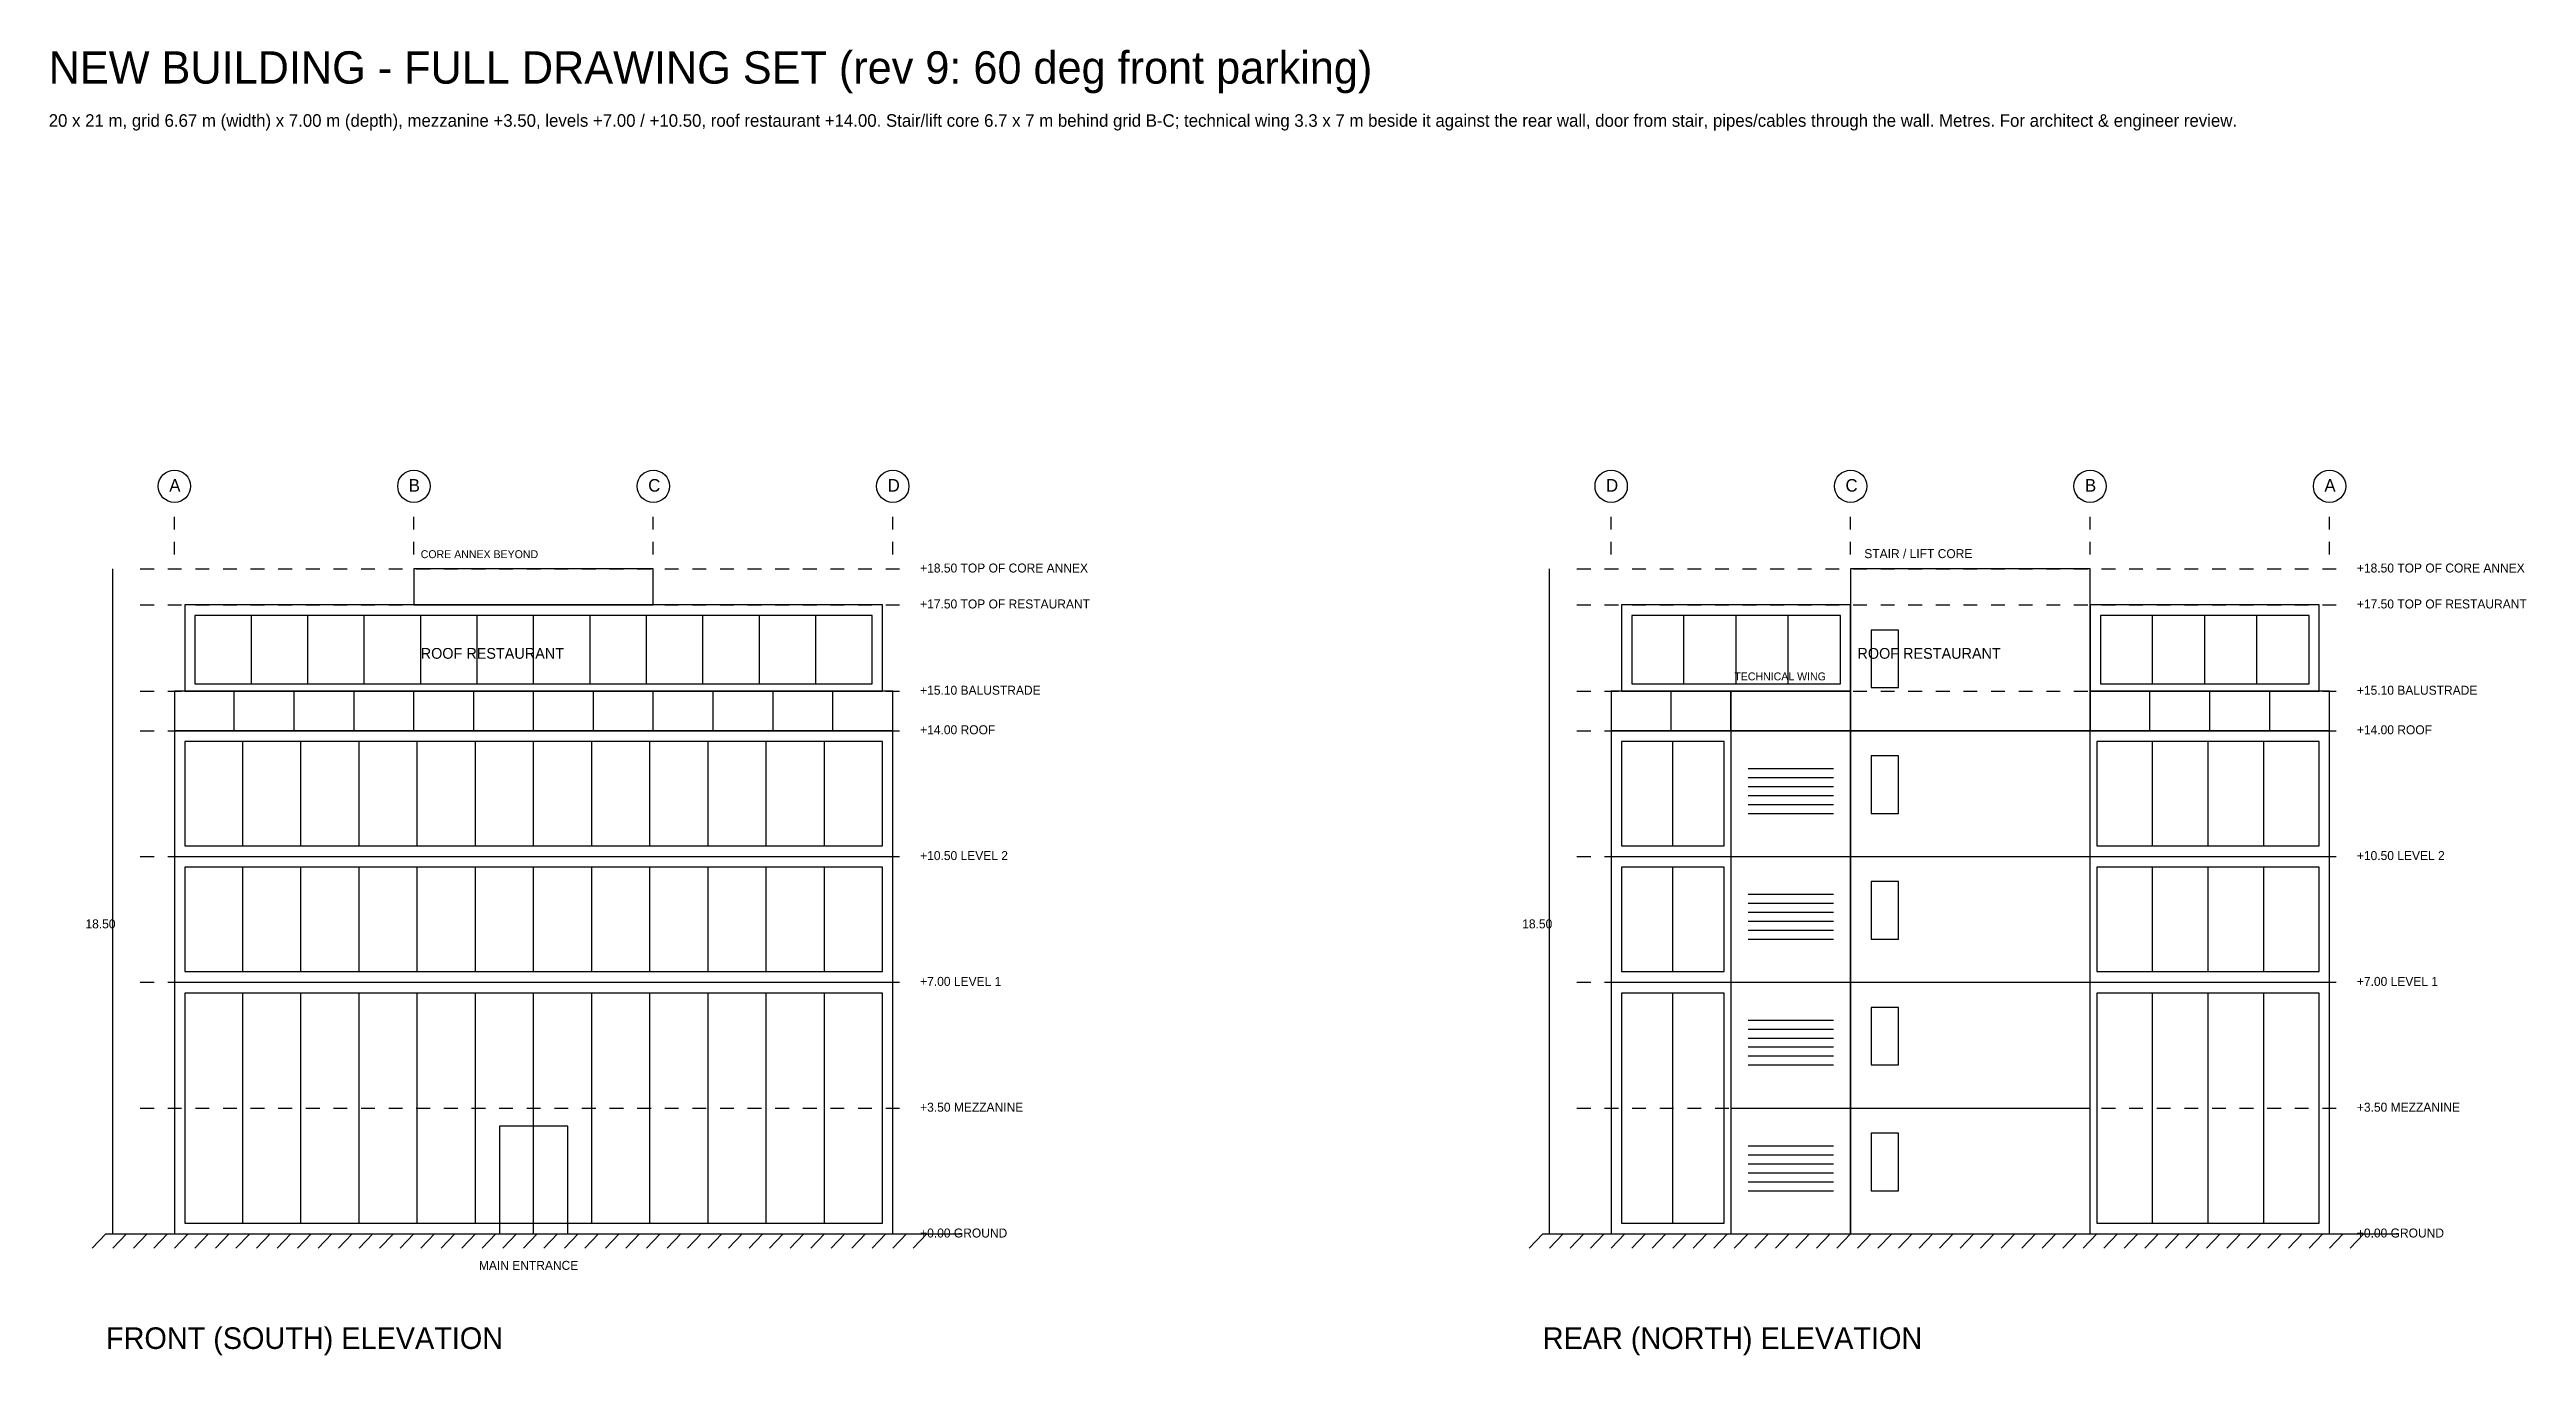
# Model space of a CAD drawing. Header units: metres. Extents: x -4 to 467, y -58 to 89.
# Drawn here: x -3.5 to 65.5, y 46.6 to 82.9 of the extents above; entities that cross this region are included whole.
import ezdxf

# ---------------------------------------------------------------- set-up
doc = ezdxf.new("R2010")
doc.units = ezdxf.units.M
for name, color, linetype in [('BEYOND', 8, 'CONTINUOUS'), ('CORE', 1, 'CONTINUOUS'), ('DIMS', 3, 'CONTINUOUS'), ('DOORS', 4, 'CONTINUOUS'), ('GLAZING', 4, 'CONTINUOUS'), ('GRID', 8, 'CONTINUOUS'), ('GROUND', 8, 'CONTINUOUS'), ('OUTLINE', 7, 'CONTINUOUS'), ('SLAB', 7, 'CONTINUOUS'), ('TEXT', 7, 'CONTINUOUS'), ('TITLE', 2, 'CONTINUOUS')]:
    doc.layers.add(name, color=color, linetype=linetype)

msp = doc.modelspace()

# ---------------------------------------------------------------- texts
at = {"layer": 'DIMS'}
for s, p in [('+18.50 TOP OF CORE ANNEX', (20.7619, 68.4)), ('+18.50 TOP OF CORE ANNEX', (60.7619, 68.4)), ('+17.50 TOP OF RESTAURANT', (20.7619, 67.4)), ('+17.50 TOP OF RESTAURANT', (60.7619, 67.4)), ('+15.10 BALUSTRADE', (20.7619, 65)), ('+15.10 BALUSTRADE', (60.7619, 65)), ('+14.00 ROOF', (20.7619, 63.9)), ('+14.00 ROOF', (60.7619, 63.9)), ('+10.50 LEVEL 2', (20.7619, 60.4)), ('+10.50 LEVEL 2', (60.7619, 60.4)), ('18.50', (-2.4762, 58.5)), ('18.50', (37.5238, 58.5)), ('+7.00 LEVEL 1', (20.7619, 56.9)), ('+7.00 LEVEL 1', (60.7619, 56.9)), ('+3.50 MEZZANINE', (20.7619, 53.4)), ('+3.50 MEZZANINE', (60.7619, 53.4)), ('+0.00 GROUND', (20.7619, 49.9)), ('+0.00 GROUND', (60.7619, 49.9))]:
    msp.add_text(s, height=0.25, dxfattribs=at).set_placement(p)
at = {"layer": 'GRID'}
for s, p in [('A', (-0.1429, 70.65)), ('B', (6.5238, 70.65)), ('C', (13.1905, 70.65)), ('D', (19.8571, 70.65)), ('D', (39.8571, 70.65)), ('C', (46.5238, 70.65)), ('B', (53.1905, 70.65)), ('A', (59.8571, 70.65))]:
    msp.add_text(s, height=0.35, dxfattribs=at).set_placement(p)
at = {"layer": 'TEXT'}
for s, height, p in [('20 x 21 m, grid 6.67 m (width) x 7.00 m (depth), mezzanine +3.50, levels +7.00 / +10.50, roof restaurant +14.00. Stair/lift core 6.7 x 7 m behind grid B-C; technical wing 3.3 x 7 m beside it against the rear wall, door from stair, pipes/cables through the wall. Metres. For architect & engineer review.', 0.35, (-3.5, 80.8)), ('CORE ANNEX BEYOND', 0.22, (6.8571, 68.8)), ('STAIR / LIFT CORE', 0.25, (47.0476, 68.8)), ('ROOF RESTAURANT', 0.3, (6.8571, 66)), ('ROOF RESTAURANT', 0.3, (46.8571, 66)), ('TECHNICAL WING', 0.22, (43.4286, 65.4)), ('MAIN ENTRANCE', 0.25, (8.4762, 49))]:
    msp.add_text(s, height=height, dxfattribs=at).set_placement(p)
at = {"layer": 'TITLE'}
for s, height, p in [('NEW BUILDING - FULL DRAWING SET (rev 9: 60 deg front parking)', 0.9, (-3.5, 82)), ('FRONT (SOUTH) ELEVATION', 0.6, (-1.9048, 46.8)), ('REAR (NORTH) ELEVATION', 0.6, (38.0952, 46.8))]:
    msp.add_text(s, height=height, dxfattribs=at).set_placement(p)

# ---------------------------------------------------------------- linework, layer by layer
at = {"layer": 'BEYOND'}
for p, q in [((13.3333, 68.5), (6.6667, 68.5)), ((6.6667, 68.5), (6.6667, 67.5)), ((13.3333, 67.5), (13.3333, 68.5)), ((19.7143, 67.5), (0.2857, 67.5)), ((0.2857, 67.5), (0.2857, 65.1)), ((6.6667, 67.5), (13.3333, 67.5)), ((19.7143, 65.1), (19.7143, 67.5)), ((46.6667, 67.5), (40.2857, 67.5)), ((40.2857, 67.5), (40.2857, 65.1)), ((46.6667, 65.1), (46.6667, 67.5)), ((59.7143, 67.5), (53.3333, 67.5)), ((53.3333, 67.5), (53.3333, 65.1)), ((59.7143, 65.1), (59.7143, 67.5)), ((0.2857, 65.1), (19.7143, 65.1)), ((40.2857, 65.1), (46.6667, 65.1)), ((53.3333, 65.1), (59.7143, 65.1))]:
    msp.add_line(p, q, dxfattribs=at)
at = {"layer": 'CORE'}
for p, q in [((53.3333, 68.5), (46.6667, 68.5)), ((46.6667, 68.5), (46.6667, 50)), ((53.3333, 50), (53.3333, 68.5)), ((46.6667, 65.1), (43.3333, 65.1)), ((43.3333, 65.1), (43.3333, 50)), ((46.6667, 50), (46.6667, 65.1)), ((43.3333, 64), (46.6667, 64)), ((46.6667, 64), (53.3333, 64)), ((43.3333, 60.5), (46.6667, 60.5)), ((46.6667, 60.5), (53.3333, 60.5)), ((43.3333, 57), (46.6667, 57)), ((46.6667, 57), (53.3333, 57)), ((43.3333, 53.5), (46.6667, 53.5)), ((46.6667, 53.5), (53.3333, 53.5)), ((43.3333, 50), (46.6667, 50)), ((46.6667, 50), (53.3333, 50))]:
    msp.add_line(p, q, dxfattribs=at)
at = {"layer": 'DIMS'}
for p, q in [((-1.7143, 50), (-1.7143, 68.5)), ((-0.9524, 68.5), (-0.568, 68.5)), ((-0.1837, 68.5), (0.2007, 68.5)), ((0.585, 68.5), (0.9694, 68.5)), ((1.3537, 68.5), (1.7381, 68.5)), ((2.1224, 68.5), (2.5068, 68.5)), ((2.8912, 68.5), (3.2755, 68.5)), ((3.6599, 68.5), (4.0442, 68.5)), ((4.4286, 68.5), (4.8129, 68.5)), ((5.1973, 68.5), (5.5816, 68.5)), ((5.966, 68.5), (6.3503, 68.5)), ((6.7347, 68.5), (7.119, 68.5)), ((7.5034, 68.5), (7.8878, 68.5)), ((8.2721, 68.5), (8.6565, 68.5)), ((9.0408, 68.5), (9.4252, 68.5)), ((9.8095, 68.5), (10.1939, 68.5)), ((10.5782, 68.5), (10.9626, 68.5)), ((11.3469, 68.5), (11.7313, 68.5)), ((12.1156, 68.5), (12.5, 68.5)), ((12.8844, 68.5), (13.2687, 68.5)), ((13.6531, 68.5), (14.0374, 68.5)), ((14.4218, 68.5), (14.8061, 68.5)), ((15.1905, 68.5), (15.5748, 68.5)), ((15.9592, 68.5), (16.3435, 68.5)), ((16.7279, 68.5), (17.1122, 68.5)), ((17.4966, 68.5), (17.881, 68.5)), ((18.2653, 68.5), (18.6497, 68.5)), ((19.034, 68.5), (19.4184, 68.5)), ((19.8027, 68.5), (20.1871, 68.5)), ((38.2857, 50), (38.2857, 68.5)), ((39.0476, 68.5), (39.432, 68.5)), ((39.8163, 68.5), (40.2007, 68.5)), ((40.585, 68.5), (40.9694, 68.5)), ((41.3537, 68.5), (41.7381, 68.5)), ((42.1224, 68.5), (42.5068, 68.5)), ((42.8912, 68.5), (43.2755, 68.5)), ((43.6599, 68.5), (44.0442, 68.5)), ((44.4286, 68.5), (44.8129, 68.5)), ((45.1973, 68.5), (45.5816, 68.5)), ((45.966, 68.5), (46.3503, 68.5)), ((46.7347, 68.5), (47.119, 68.5)), ((47.5034, 68.5), (47.8878, 68.5)), ((48.2721, 68.5), (48.6565, 68.5)), ((49.0408, 68.5), (49.4252, 68.5)), ((49.8095, 68.5), (50.1939, 68.5)), ((50.5782, 68.5), (50.9626, 68.5)), ((51.3469, 68.5), (51.7313, 68.5)), ((52.1156, 68.5), (52.5, 68.5)), ((52.8844, 68.5), (53.2687, 68.5)), ((53.6531, 68.5), (54.0374, 68.5)), ((54.4218, 68.5), (54.8061, 68.5)), ((55.1905, 68.5), (55.5748, 68.5)), ((55.9592, 68.5), (56.3435, 68.5)), ((56.7279, 68.5), (57.1122, 68.5)), ((57.4966, 68.5), (57.881, 68.5)), ((58.2653, 68.5), (58.6497, 68.5)), ((59.034, 68.5), (59.4184, 68.5)), ((59.8027, 68.5), (60.1871, 68.5)), ((-0.9524, 67.5), (-0.568, 67.5)), ((-0.1837, 67.5), (0.2007, 67.5)), ((0.585, 67.5), (0.9694, 67.5)), ((1.3537, 67.5), (1.7381, 67.5)), ((2.1224, 67.5), (2.5068, 67.5)), ((2.8912, 67.5), (3.2755, 67.5)), ((3.6599, 67.5), (4.0442, 67.5)), ((4.4286, 67.5), (4.8129, 67.5)), ((5.1973, 67.5), (5.5816, 67.5)), ((5.966, 67.5), (6.3503, 67.5)), ((6.7347, 67.5), (7.119, 67.5)), ((7.5034, 67.5), (7.8878, 67.5)), ((8.2721, 67.5), (8.6565, 67.5)), ((9.0408, 67.5), (9.4252, 67.5)), ((9.8095, 67.5), (10.1939, 67.5)), ((10.5782, 67.5), (10.9626, 67.5)), ((11.3469, 67.5), (11.7313, 67.5)), ((12.1156, 67.5), (12.5, 67.5)), ((12.8844, 67.5), (13.2687, 67.5)), ((13.6531, 67.5), (14.0374, 67.5)), ((14.4218, 67.5), (14.8061, 67.5)), ((15.1905, 67.5), (15.5748, 67.5)), ((15.9592, 67.5), (16.3435, 67.5)), ((16.7279, 67.5), (17.1122, 67.5)), ((17.4966, 67.5), (17.881, 67.5)), ((18.2653, 67.5), (18.6497, 67.5)), ((19.034, 67.5), (19.4184, 67.5)), ((19.8027, 67.5), (20.1871, 67.5)), ((39.0476, 67.5), (39.432, 67.5)), ((39.8163, 67.5), (40.2007, 67.5)), ((40.585, 67.5), (40.9694, 67.5)), ((41.3537, 67.5), (41.7381, 67.5)), ((42.1224, 67.5), (42.5068, 67.5)), ((42.8912, 67.5), (43.2755, 67.5)), ((43.6599, 67.5), (44.0442, 67.5)), ((44.4286, 67.5), (44.8129, 67.5)), ((45.1973, 67.5), (45.5816, 67.5)), ((45.966, 67.5), (46.3503, 67.5)), ((46.7347, 67.5), (47.119, 67.5)), ((47.5034, 67.5), (47.8878, 67.5)), ((48.2721, 67.5), (48.6565, 67.5)), ((49.0408, 67.5), (49.4252, 67.5)), ((49.8095, 67.5), (50.1939, 67.5)), ((50.5782, 67.5), (50.9626, 67.5)), ((51.3469, 67.5), (51.7313, 67.5)), ((52.1156, 67.5), (52.5, 67.5)), ((52.8844, 67.5), (53.2687, 67.5)), ((53.6531, 67.5), (54.0374, 67.5)), ((54.4218, 67.5), (54.8061, 67.5)), ((55.1905, 67.5), (55.5748, 67.5)), ((55.9592, 67.5), (56.3435, 67.5)), ((56.7279, 67.5), (57.1122, 67.5)), ((57.4966, 67.5), (57.881, 67.5)), ((58.2653, 67.5), (58.6497, 67.5)), ((59.034, 67.5), (59.4184, 67.5)), ((59.8027, 67.5), (60.1871, 67.5)), ((-0.9524, 65.1), (-0.568, 65.1)), ((-0.1837, 65.1), (0.2007, 65.1)), ((0.585, 65.1), (0.9694, 65.1)), ((1.3537, 65.1), (1.7381, 65.1)), ((2.1224, 65.1), (2.5068, 65.1)), ((2.8912, 65.1), (3.2755, 65.1)), ((3.6599, 65.1), (4.0442, 65.1)), ((4.4286, 65.1), (4.8129, 65.1)), ((5.1973, 65.1), (5.5816, 65.1)), ((5.966, 65.1), (6.3503, 65.1)), ((6.7347, 65.1), (7.119, 65.1)), ((7.5034, 65.1), (7.8878, 65.1)), ((8.2721, 65.1), (8.6565, 65.1)), ((9.0408, 65.1), (9.4252, 65.1)), ((9.8095, 65.1), (10.1939, 65.1)), ((10.5782, 65.1), (10.9626, 65.1)), ((11.3469, 65.1), (11.7313, 65.1)), ((12.1156, 65.1), (12.5, 65.1)), ((12.8844, 65.1), (13.2687, 65.1)), ((13.6531, 65.1), (14.0374, 65.1)), ((14.4218, 65.1), (14.8061, 65.1)), ((15.1905, 65.1), (15.5748, 65.1)), ((15.9592, 65.1), (16.3435, 65.1)), ((16.7279, 65.1), (17.1122, 65.1)), ((17.4966, 65.1), (17.881, 65.1)), ((18.2653, 65.1), (18.6497, 65.1)), ((19.034, 65.1), (19.4184, 65.1)), ((19.8027, 65.1), (20.1871, 65.1)), ((39.0476, 65.1), (39.432, 65.1)), ((39.8163, 65.1), (40.2007, 65.1)), ((40.585, 65.1), (40.9694, 65.1)), ((41.3537, 65.1), (41.7381, 65.1)), ((42.1224, 65.1), (42.5068, 65.1)), ((42.8912, 65.1), (43.2755, 65.1)), ((43.6599, 65.1), (44.0442, 65.1)), ((44.4286, 65.1), (44.8129, 65.1)), ((45.1973, 65.1), (45.5816, 65.1)), ((45.966, 65.1), (46.3503, 65.1)), ((46.7347, 65.1), (47.119, 65.1)), ((47.5034, 65.1), (47.8878, 65.1)), ((48.2721, 65.1), (48.6565, 65.1)), ((49.0408, 65.1), (49.4252, 65.1)), ((49.8095, 65.1), (50.1939, 65.1)), ((50.5782, 65.1), (50.9626, 65.1)), ((51.3469, 65.1), (51.7313, 65.1)), ((52.1156, 65.1), (52.5, 65.1)), ((52.8844, 65.1), (53.2687, 65.1)), ((53.6531, 65.1), (54.0374, 65.1)), ((54.4218, 65.1), (54.8061, 65.1)), ((55.1905, 65.1), (55.5748, 65.1)), ((55.9592, 65.1), (56.3435, 65.1)), ((56.7279, 65.1), (57.1122, 65.1)), ((57.4966, 65.1), (57.881, 65.1)), ((58.2653, 65.1), (58.6497, 65.1)), ((59.034, 65.1), (59.4184, 65.1)), ((59.8027, 65.1), (60.1871, 65.1)), ((-0.9524, 64), (-0.568, 64)), ((-0.1837, 64), (0.2007, 64)), ((0.585, 64), (0.9694, 64)), ((1.3537, 64), (1.7381, 64)), ((2.1224, 64), (2.5068, 64)), ((2.8912, 64), (3.2755, 64)), ((3.6599, 64), (4.0442, 64)), ((4.4286, 64), (4.8129, 64)), ((5.1973, 64), (5.5816, 64)), ((5.966, 64), (6.3503, 64)), ((6.7347, 64), (7.119, 64)), ((7.5034, 64), (7.8878, 64)), ((8.2721, 64), (8.6565, 64)), ((9.0408, 64), (9.4252, 64)), ((9.8095, 64), (10.1939, 64)), ((10.5782, 64), (10.9626, 64)), ((11.3469, 64), (11.7313, 64)), ((12.1156, 64), (12.5, 64)), ((12.8844, 64), (13.2687, 64)), ((13.6531, 64), (14.0374, 64)), ((14.4218, 64), (14.8061, 64)), ((15.1905, 64), (15.5748, 64)), ((15.9592, 64), (16.3435, 64)), ((16.7279, 64), (17.1122, 64)), ((17.4966, 64), (17.881, 64)), ((18.2653, 64), (18.6497, 64)), ((19.034, 64), (19.4184, 64)), ((19.8027, 64), (20.1871, 64)), ((39.0476, 64), (39.432, 64)), ((39.8163, 64), (40.2007, 64)), ((40.585, 64), (40.9694, 64)), ((41.3537, 64), (41.7381, 64)), ((42.1224, 64), (42.5068, 64)), ((42.8912, 64), (43.2755, 64)), ((43.6599, 64), (44.0442, 64)), ((44.4286, 64), (44.8129, 64)), ((45.1973, 64), (45.5816, 64)), ((45.966, 64), (46.3503, 64)), ((46.7347, 64), (47.119, 64)), ((47.5034, 64), (47.8878, 64)), ((48.2721, 64), (48.6565, 64)), ((49.0408, 64), (49.4252, 64)), ((49.8095, 64), (50.1939, 64)), ((50.5782, 64), (50.9626, 64)), ((51.3469, 64), (51.7313, 64)), ((52.1156, 64), (52.5, 64)), ((52.8844, 64), (53.2687, 64)), ((53.6531, 64), (54.0374, 64)), ((54.4218, 64), (54.8061, 64)), ((55.1905, 64), (55.5748, 64)), ((55.9592, 64), (56.3435, 64)), ((56.7279, 64), (57.1122, 64)), ((57.4966, 64), (57.881, 64)), ((58.2653, 64), (58.6497, 64)), ((59.034, 64), (59.4184, 64)), ((59.8027, 64), (60.1871, 64)), ((-0.9524, 60.5), (-0.568, 60.5)), ((-0.1837, 60.5), (0.2007, 60.5)), ((0.585, 60.5), (0.9694, 60.5)), ((1.3537, 60.5), (1.7381, 60.5)), ((2.1224, 60.5), (2.5068, 60.5)), ((2.8912, 60.5), (3.2755, 60.5)), ((3.6599, 60.5), (4.0442, 60.5)), ((4.4286, 60.5), (4.8129, 60.5)), ((5.1973, 60.5), (5.5816, 60.5)), ((5.966, 60.5), (6.3503, 60.5)), ((6.7347, 60.5), (7.119, 60.5)), ((7.5034, 60.5), (7.8878, 60.5)), ((8.2721, 60.5), (8.6565, 60.5)), ((9.0408, 60.5), (9.4252, 60.5)), ((9.8095, 60.5), (10.1939, 60.5)), ((10.5782, 60.5), (10.9626, 60.5)), ((11.3469, 60.5), (11.7313, 60.5)), ((12.1156, 60.5), (12.5, 60.5)), ((12.8844, 60.5), (13.2687, 60.5)), ((13.6531, 60.5), (14.0374, 60.5)), ((14.4218, 60.5), (14.8061, 60.5)), ((15.1905, 60.5), (15.5748, 60.5)), ((15.9592, 60.5), (16.3435, 60.5)), ((16.7279, 60.5), (17.1122, 60.5)), ((17.4966, 60.5), (17.881, 60.5)), ((18.2653, 60.5), (18.6497, 60.5)), ((19.034, 60.5), (19.4184, 60.5)), ((19.8027, 60.5), (20.1871, 60.5)), ((39.0476, 60.5), (39.432, 60.5)), ((39.8163, 60.5), (40.2007, 60.5)), ((40.585, 60.5), (40.9694, 60.5)), ((41.3537, 60.5), (41.7381, 60.5)), ((42.1224, 60.5), (42.5068, 60.5)), ((42.8912, 60.5), (43.2755, 60.5)), ((43.6599, 60.5), (44.0442, 60.5)), ((44.4286, 60.5), (44.8129, 60.5)), ((45.1973, 60.5), (45.5816, 60.5)), ((45.966, 60.5), (46.3503, 60.5)), ((46.7347, 60.5), (47.119, 60.5)), ((47.5034, 60.5), (47.8878, 60.5)), ((48.2721, 60.5), (48.6565, 60.5)), ((49.0408, 60.5), (49.4252, 60.5)), ((49.8095, 60.5), (50.1939, 60.5)), ((50.5782, 60.5), (50.9626, 60.5)), ((51.3469, 60.5), (51.7313, 60.5)), ((52.1156, 60.5), (52.5, 60.5)), ((52.8844, 60.5), (53.2687, 60.5)), ((53.6531, 60.5), (54.0374, 60.5)), ((54.4218, 60.5), (54.8061, 60.5)), ((55.1905, 60.5), (55.5748, 60.5)), ((55.9592, 60.5), (56.3435, 60.5)), ((56.7279, 60.5), (57.1122, 60.5)), ((57.4966, 60.5), (57.881, 60.5)), ((58.2653, 60.5), (58.6497, 60.5)), ((59.034, 60.5), (59.4184, 60.5)), ((59.8027, 60.5), (60.1871, 60.5)), ((-0.9524, 57), (-0.568, 57)), ((-0.1837, 57), (0.2007, 57)), ((0.585, 57), (0.9694, 57)), ((1.3537, 57), (1.7381, 57)), ((2.1224, 57), (2.5068, 57)), ((2.8912, 57), (3.2755, 57)), ((3.6599, 57), (4.0442, 57)), ((4.4286, 57), (4.8129, 57)), ((5.1973, 57), (5.5816, 57)), ((5.966, 57), (6.3503, 57)), ((6.7347, 57), (7.119, 57)), ((7.5034, 57), (7.8878, 57)), ((8.2721, 57), (8.6565, 57)), ((9.0408, 57), (9.4252, 57)), ((9.8095, 57), (10.1939, 57)), ((10.5782, 57), (10.9626, 57)), ((11.3469, 57), (11.7313, 57)), ((12.1156, 57), (12.5, 57)), ((12.8844, 57), (13.2687, 57)), ((13.6531, 57), (14.0374, 57)), ((14.4218, 57), (14.8061, 57)), ((15.1905, 57), (15.5748, 57)), ((15.9592, 57), (16.3435, 57)), ((16.7279, 57), (17.1122, 57)), ((17.4966, 57), (17.881, 57)), ((18.2653, 57), (18.6497, 57)), ((19.034, 57), (19.4184, 57)), ((19.8027, 57), (20.1871, 57)), ((39.0476, 57), (39.432, 57)), ((39.8163, 57), (40.2007, 57)), ((40.585, 57), (40.9694, 57)), ((41.3537, 57), (41.7381, 57)), ((42.1224, 57), (42.5068, 57)), ((42.8912, 57), (43.2755, 57)), ((43.6599, 57), (44.0442, 57)), ((44.4286, 57), (44.8129, 57)), ((45.1973, 57), (45.5816, 57)), ((45.966, 57), (46.3503, 57)), ((46.7347, 57), (47.119, 57)), ((47.5034, 57), (47.8878, 57)), ((48.2721, 57), (48.6565, 57)), ((49.0408, 57), (49.4252, 57)), ((49.8095, 57), (50.1939, 57)), ((50.5782, 57), (50.9626, 57)), ((51.3469, 57), (51.7313, 57)), ((52.1156, 57), (52.5, 57)), ((52.8844, 57), (53.2687, 57)), ((53.6531, 57), (54.0374, 57)), ((54.4218, 57), (54.8061, 57)), ((55.1905, 57), (55.5748, 57)), ((55.9592, 57), (56.3435, 57)), ((56.7279, 57), (57.1122, 57)), ((57.4966, 57), (57.881, 57)), ((58.2653, 57), (58.6497, 57)), ((59.034, 57), (59.4184, 57)), ((59.8027, 57), (60.1871, 57)), ((-0.9524, 53.5), (-0.568, 53.5)), ((-0.1837, 53.5), (0.2007, 53.5)), ((0.585, 53.5), (0.9694, 53.5)), ((1.3537, 53.5), (1.7381, 53.5)), ((2.1224, 53.5), (2.5068, 53.5)), ((2.8912, 53.5), (3.2755, 53.5)), ((3.6599, 53.5), (4.0442, 53.5)), ((4.4286, 53.5), (4.8129, 53.5)), ((5.1973, 53.5), (5.5816, 53.5)), ((5.966, 53.5), (6.3503, 53.5)), ((6.7347, 53.5), (7.119, 53.5)), ((7.5034, 53.5), (7.8878, 53.5)), ((8.2721, 53.5), (8.6565, 53.5)), ((9.0408, 53.5), (9.4252, 53.5)), ((9.8095, 53.5), (10.1939, 53.5)), ((10.5782, 53.5), (10.9626, 53.5)), ((11.3469, 53.5), (11.7313, 53.5)), ((12.1156, 53.5), (12.5, 53.5)), ((12.8844, 53.5), (13.2687, 53.5)), ((13.6531, 53.5), (14.0374, 53.5)), ((14.4218, 53.5), (14.8061, 53.5)), ((15.1905, 53.5), (15.5748, 53.5)), ((15.9592, 53.5), (16.3435, 53.5)), ((16.7279, 53.5), (17.1122, 53.5)), ((17.4966, 53.5), (17.881, 53.5)), ((18.2653, 53.5), (18.6497, 53.5)), ((19.034, 53.5), (19.4184, 53.5)), ((19.8027, 53.5), (20.1871, 53.5)), ((39.0476, 53.5), (39.432, 53.5)), ((39.8163, 53.5), (40.2007, 53.5)), ((40.585, 53.5), (40.9694, 53.5)), ((41.3537, 53.5), (41.7381, 53.5)), ((42.1224, 53.5), (42.5068, 53.5)), ((42.8912, 53.5), (43.2755, 53.5)), ((43.6599, 53.5), (44.0442, 53.5)), ((44.4286, 53.5), (44.8129, 53.5)), ((45.1973, 53.5), (45.5816, 53.5)), ((45.966, 53.5), (46.3503, 53.5)), ((46.7347, 53.5), (47.119, 53.5)), ((47.5034, 53.5), (47.8878, 53.5)), ((48.2721, 53.5), (48.6565, 53.5)), ((49.0408, 53.5), (49.4252, 53.5)), ((49.8095, 53.5), (50.1939, 53.5)), ((50.5782, 53.5), (50.9626, 53.5)), ((51.3469, 53.5), (51.7313, 53.5)), ((52.1156, 53.5), (52.5, 53.5)), ((52.8844, 53.5), (53.2687, 53.5)), ((53.6531, 53.5), (54.0374, 53.5)), ((54.4218, 53.5), (54.8061, 53.5)), ((55.1905, 53.5), (55.5748, 53.5)), ((55.9592, 53.5), (56.3435, 53.5)), ((56.7279, 53.5), (57.1122, 53.5)), ((57.4966, 53.5), (57.881, 53.5)), ((58.2653, 53.5), (58.6497, 53.5)), ((59.034, 53.5), (59.4184, 53.5)), ((59.8027, 53.5), (60.1871, 53.5)), ((-0.9524, 50), (-0.568, 50)), ((-0.1837, 50), (0.2007, 50)), ((0.585, 50), (0.9694, 50)), ((1.3537, 50), (1.7381, 50)), ((2.1224, 50), (2.5068, 50)), ((2.8912, 50), (3.2755, 50)), ((3.6599, 50), (4.0442, 50)), ((4.4286, 50), (4.8129, 50)), ((5.1973, 50), (5.5816, 50)), ((5.966, 50), (6.3503, 50)), ((6.7347, 50), (7.119, 50)), ((7.5034, 50), (7.8878, 50)), ((8.2721, 50), (8.6565, 50)), ((9.0408, 50), (9.4252, 50)), ((9.8095, 50), (10.1939, 50)), ((10.5782, 50), (10.9626, 50)), ((11.3469, 50), (11.7313, 50)), ((12.1156, 50), (12.5, 50)), ((12.8844, 50), (13.2687, 50)), ((13.6531, 50), (14.0374, 50)), ((14.4218, 50), (14.8061, 50)), ((15.1905, 50), (15.5748, 50)), ((15.9592, 50), (16.3435, 50)), ((16.7279, 50), (17.1122, 50)), ((17.4966, 50), (17.881, 50)), ((18.2653, 50), (18.6497, 50)), ((19.034, 50), (19.4184, 50)), ((19.8027, 50), (20.1871, 50)), ((39.0476, 50), (39.432, 50)), ((39.8163, 50), (40.2007, 50)), ((40.585, 50), (40.9694, 50)), ((41.3537, 50), (41.7381, 50)), ((42.1224, 50), (42.5068, 50)), ((42.8912, 50), (43.2755, 50)), ((43.6599, 50), (44.0442, 50)), ((44.4286, 50), (44.8129, 50)), ((45.1973, 50), (45.5816, 50)), ((45.966, 50), (46.3503, 50)), ((46.7347, 50), (47.119, 50)), ((47.5034, 50), (47.8878, 50)), ((48.2721, 50), (48.6565, 50)), ((49.0408, 50), (49.4252, 50)), ((49.8095, 50), (50.1939, 50)), ((50.5782, 50), (50.9626, 50)), ((51.3469, 50), (51.7313, 50)), ((52.1156, 50), (52.5, 50)), ((52.8844, 50), (53.2687, 50)), ((53.6531, 50), (54.0374, 50)), ((54.4218, 50), (54.8061, 50)), ((55.1905, 50), (55.5748, 50)), ((55.9592, 50), (56.3435, 50)), ((56.7279, 50), (57.1122, 50)), ((57.4966, 50), (57.881, 50)), ((58.2653, 50), (58.6497, 50)), ((59.034, 50), (59.4184, 50)), ((59.8027, 50), (60.1871, 50))]:
    msp.add_line(p, q, dxfattribs=at)
at = {"layer": 'DOORS'}
for p, q in [((10.9524, 53), (9.0476, 53)), ((9.0476, 53), (9.0476, 50)), ((10, 50), (10, 53)), ((10.9524, 50), (10.9524, 53)), ((9.0476, 50), (10.9524, 50))]:
    msp.add_line(p, q, dxfattribs=at)
at = {"layer": 'GLAZING'}
for p, q in [((19.4286, 67.2), (0.5714, 67.2)), ((0.5714, 67.2), (0.5714, 65.3)), ((2.1429, 65.3), (2.1429, 67.2)), ((3.7143, 65.3), (3.7143, 67.2)), ((5.2857, 65.3), (5.2857, 67.2)), ((6.8571, 65.3), (6.8571, 67.2)), ((8.4286, 65.3), (8.4286, 67.2)), ((10, 65.3), (10, 67.2)), ((11.5714, 65.3), (11.5714, 67.2)), ((13.1429, 65.3), (13.1429, 67.2)), ((14.7143, 65.3), (14.7143, 67.2)), ((16.2857, 65.3), (16.2857, 67.2)), ((17.8571, 65.3), (17.8571, 67.2)), ((19.4286, 65.3), (19.4286, 67.2)), ((46.381, 67.2), (40.5714, 67.2)), ((40.5714, 67.2), (40.5714, 65.3)), ((42.0238, 65.3), (42.0238, 67.2)), ((43.4762, 65.3), (43.4762, 67.2)), ((44.9286, 65.3), (44.9286, 67.2)), ((46.381, 65.3), (46.381, 67.2)), ((59.4286, 67.2), (53.619, 67.2)), ((53.619, 67.2), (53.619, 65.3)), ((55.0714, 65.3), (55.0714, 67.2)), ((56.5238, 65.3), (56.5238, 67.2)), ((57.9762, 65.3), (57.9762, 67.2)), ((59.4286, 65.3), (59.4286, 67.2)), ((48, 66.8), (47.2381, 66.8)), ((47.2381, 66.8), (47.2381, 65.2)), ((48, 65.2), (48, 66.8)), ((0.5714, 65.3), (19.4286, 65.3)), ((1.6667, 64), (1.6667, 65.1)), ((3.3333, 64), (3.3333, 65.1)), ((5, 64), (5, 65.1)), ((6.6667, 64), (6.6667, 65.1)), ((8.3333, 64), (8.3333, 65.1)), ((10, 64), (10, 65.1)), ((11.6667, 64), (11.6667, 65.1)), ((13.3333, 64), (13.3333, 65.1)), ((15, 64), (15, 65.1)), ((16.6667, 64), (16.6667, 65.1)), ((18.3333, 64), (18.3333, 65.1)), ((40.5714, 65.3), (46.381, 65.3)), ((41.6667, 64), (41.6667, 65.1)), ((43.3333, 64), (43.3333, 65.1)), ((47.2381, 65.2), (48, 65.2)), ((53.3333, 64), (53.3333, 65.1)), ((53.619, 65.3), (59.4286, 65.3)), ((55, 64), (55, 65.1)), ((56.6667, 64), (56.6667, 65.1)), ((58.3333, 64), (58.3333, 65.1)), ((19.7143, 63.7), (0.2857, 63.7)), ((0.2857, 63.7), (0.2857, 60.8)), ((1.9048, 60.8), (1.9048, 63.7)), ((3.5238, 60.8), (3.5238, 63.7)), ((5.1429, 60.8), (5.1429, 63.7)), ((6.7619, 60.8), (6.7619, 63.7)), ((8.381, 60.8), (8.381, 63.7)), ((10, 60.8), (10, 63.7)), ((11.619, 60.8), (11.619, 63.7)), ((13.2381, 60.8), (13.2381, 63.7)), ((14.8571, 60.8), (14.8571, 63.7)), ((16.4762, 60.8), (16.4762, 63.7)), ((18.0952, 60.8), (18.0952, 63.7)), ((19.7143, 60.8), (19.7143, 63.7)), ((43.1429, 63.7), (40.2857, 63.7)), ((40.2857, 63.7), (40.2857, 60.8)), ((41.7143, 60.8), (41.7143, 63.7)), ((43.1429, 60.8), (43.1429, 63.7)), ((59.7143, 63.7), (53.5238, 63.7)), ((53.5238, 63.7), (53.5238, 60.8)), ((55.0714, 60.8), (55.0714, 63.7)), ((56.619, 60.8), (56.619, 63.7)), ((58.1667, 60.8), (58.1667, 63.7)), ((59.7143, 60.8), (59.7143, 63.7)), ((43.8095, 62.95), (46.1905, 62.95)), ((48, 63.3), (47.2381, 63.3)), ((47.2381, 63.3), (47.2381, 61.7)), ((48, 61.7), (48, 63.3)), ((43.8095, 62.7), (46.1905, 62.7)), ((43.8095, 62.45), (46.1905, 62.45)), ((43.8095, 62.2), (46.1905, 62.2)), ((43.8095, 61.95), (46.1905, 61.95)), ((43.8095, 61.7), (46.1905, 61.7)), ((47.2381, 61.7), (48, 61.7)), ((0.2857, 60.8), (19.7143, 60.8)), ((40.2857, 60.8), (43.1429, 60.8)), ((53.5238, 60.8), (59.7143, 60.8)), ((19.7143, 60.2), (0.2857, 60.2)), ((0.2857, 60.2), (0.2857, 57.3)), ((1.9048, 57.3), (1.9048, 60.2)), ((3.5238, 57.3), (3.5238, 60.2)), ((5.1429, 57.3), (5.1429, 60.2)), ((6.7619, 57.3), (6.7619, 60.2)), ((8.381, 57.3), (8.381, 60.2)), ((10, 57.3), (10, 60.2)), ((11.619, 57.3), (11.619, 60.2)), ((13.2381, 57.3), (13.2381, 60.2)), ((14.8571, 57.3), (14.8571, 60.2)), ((16.4762, 57.3), (16.4762, 60.2)), ((18.0952, 57.3), (18.0952, 60.2)), ((19.7143, 57.3), (19.7143, 60.2)), ((43.1429, 60.2), (40.2857, 60.2)), ((40.2857, 60.2), (40.2857, 57.3)), ((41.7143, 57.3), (41.7143, 60.2)), ((43.1429, 57.3), (43.1429, 60.2)), ((59.7143, 60.2), (53.5238, 60.2)), ((53.5238, 60.2), (53.5238, 57.3)), ((55.0714, 57.3), (55.0714, 60.2)), ((56.619, 57.3), (56.619, 60.2)), ((58.1667, 57.3), (58.1667, 60.2)), ((59.7143, 57.3), (59.7143, 60.2)), ((43.8095, 59.45), (46.1905, 59.45)), ((48, 59.8), (47.2381, 59.8)), ((47.2381, 59.8), (47.2381, 58.2)), ((48, 58.2), (48, 59.8)), ((43.8095, 59.2), (46.1905, 59.2)), ((43.8095, 58.95), (46.1905, 58.95)), ((43.8095, 58.7), (46.1905, 58.7)), ((43.8095, 58.45), (46.1905, 58.45)), ((43.8095, 58.2), (46.1905, 58.2)), ((47.2381, 58.2), (48, 58.2)), ((0.2857, 57.3), (19.7143, 57.3)), ((40.2857, 57.3), (43.1429, 57.3)), ((53.5238, 57.3), (59.7143, 57.3)), ((19.7143, 56.7), (0.2857, 56.7)), ((0.2857, 56.7), (0.2857, 50.3)), ((1.9048, 50.3), (1.9048, 56.7)), ((3.5238, 50.3), (3.5238, 56.7)), ((5.1429, 50.3), (5.1429, 56.7)), ((6.7619, 50.3), (6.7619, 56.7)), ((8.381, 50.3), (8.381, 56.7)), ((10, 50.3), (10, 56.7)), ((11.619, 50.3), (11.619, 56.7)), ((13.2381, 50.3), (13.2381, 56.7)), ((14.8571, 50.3), (14.8571, 56.7)), ((16.4762, 50.3), (16.4762, 56.7)), ((18.0952, 50.3), (18.0952, 56.7)), ((19.7143, 50.3), (19.7143, 56.7)), ((43.1429, 56.7), (40.2857, 56.7)), ((40.2857, 56.7), (40.2857, 50.3)), ((41.7143, 50.3), (41.7143, 56.7)), ((43.1429, 50.3), (43.1429, 56.7)), ((59.7143, 56.7), (53.5238, 56.7)), ((53.5238, 56.7), (53.5238, 50.3)), ((55.0714, 50.3), (55.0714, 56.7)), ((56.619, 50.3), (56.619, 56.7)), ((58.1667, 50.3), (58.1667, 56.7)), ((59.7143, 50.3), (59.7143, 56.7)), ((43.8095, 55.95), (46.1905, 55.95)), ((48, 56.3), (47.2381, 56.3)), ((47.2381, 56.3), (47.2381, 54.7)), ((48, 54.7), (48, 56.3)), ((43.8095, 55.7), (46.1905, 55.7)), ((43.8095, 55.45), (46.1905, 55.45)), ((43.8095, 55.2), (46.1905, 55.2)), ((43.8095, 54.95), (46.1905, 54.95)), ((43.8095, 54.7), (46.1905, 54.7)), ((47.2381, 54.7), (48, 54.7)), ((43.8095, 52.45), (46.1905, 52.45)), ((48, 52.8), (47.2381, 52.8)), ((47.2381, 52.8), (47.2381, 51.2)), ((48, 51.2), (48, 52.8)), ((43.8095, 52.2), (46.1905, 52.2)), ((43.8095, 51.95), (46.1905, 51.95)), ((43.8095, 51.7), (46.1905, 51.7)), ((43.8095, 51.45), (46.1905, 51.45)), ((43.8095, 51.2), (46.1905, 51.2)), ((47.2381, 51.2), (48, 51.2)), ((0.2857, 50.3), (19.7143, 50.3)), ((40.2857, 50.3), (43.1429, 50.3)), ((53.5238, 50.3), (59.7143, 50.3))]:
    msp.add_line(p, q, dxfattribs=at)
at = {"layer": 'GRID'}
for p, q in [((0, 69.6), (0, 69.95)), ((6.6667, 69.6), (6.6667, 69.95)), ((13.3333, 69.6), (13.3333, 69.95)), ((20, 69.6), (20, 69.95)), ((40, 69.6), (40, 69.95)), ((46.6667, 69.6), (46.6667, 69.95)), ((53.3333, 69.6), (53.3333, 69.95)), ((60, 69.6), (60, 69.95)), ((0, 68.9), (0, 69.25)), ((6.6667, 68.9), (6.6667, 69.25)), ((13.3333, 68.9), (13.3333, 69.25)), ((20, 68.9), (20, 69.25)), ((40, 68.9), (40, 69.25)), ((46.6667, 68.9), (46.6667, 69.25)), ((53.3333, 68.9), (53.3333, 69.25)), ((60, 68.9), (60, 69.25))]:
    msp.add_line(p, q, dxfattribs=at)
for centre in [(0, 70.8), (6.6667, 70.8), (13.3333, 70.8), (20, 70.8), (40, 70.8), (46.6667, 70.8), (53.3333, 70.8), (60, 70.8)]:
    msp.add_circle(centre, 0.45, dxfattribs=at)
at = {"layer": 'GROUND'}
for p, q in [((-1.9048, 50), (-2.2857, 49.6)), ((-1.9048, 50), (21.9048, 50)), ((-1.3333, 50), (-1.7143, 49.6)), ((-0.7619, 50), (-1.1429, 49.6)), ((-0.1905, 50), (-0.5714, 49.6)), ((0.381, 50), (0, 49.6)), ((0.9524, 50), (0.5714, 49.6)), ((1.5238, 50), (1.1429, 49.6)), ((2.0952, 50), (1.7143, 49.6)), ((2.6667, 50), (2.2857, 49.6)), ((3.2381, 50), (2.8571, 49.6)), ((3.8095, 50), (3.4286, 49.6)), ((4.381, 50), (4, 49.6)), ((4.9524, 50), (4.5714, 49.6)), ((5.5238, 50), (5.1429, 49.6)), ((6.0952, 50), (5.7143, 49.6)), ((6.6667, 50), (6.2857, 49.6)), ((7.2381, 50), (6.8571, 49.6)), ((7.8095, 50), (7.4286, 49.6)), ((8.381, 50), (8, 49.6)), ((8.9524, 50), (8.5714, 49.6)), ((9.5238, 50), (9.1429, 49.6)), ((10.0952, 50), (9.7143, 49.6)), ((10.6667, 50), (10.2857, 49.6)), ((11.2381, 50), (10.8571, 49.6)), ((11.8095, 50), (11.4286, 49.6)), ((12.381, 50), (12, 49.6)), ((12.9524, 50), (12.5714, 49.6)), ((13.5238, 50), (13.1429, 49.6)), ((14.0952, 50), (13.7143, 49.6)), ((14.6667, 50), (14.2857, 49.6)), ((15.2381, 50), (14.8571, 49.6)), ((15.8095, 50), (15.4286, 49.6)), ((16.381, 50), (16, 49.6)), ((16.9524, 50), (16.5714, 49.6)), ((17.5238, 50), (17.1429, 49.6)), ((18.0952, 50), (17.7143, 49.6)), ((18.6667, 50), (18.2857, 49.6)), ((19.2381, 50), (18.8571, 49.6)), ((19.8095, 50), (19.4286, 49.6)), ((20.381, 50), (20, 49.6)), ((20.9524, 50), (20.5714, 49.6)), ((38.0952, 50), (37.7143, 49.6)), ((38.0952, 50), (61.9048, 50)), ((38.6667, 50), (38.2857, 49.6)), ((39.2381, 50), (38.8571, 49.6)), ((39.8095, 50), (39.4286, 49.6)), ((40.381, 50), (40, 49.6)), ((40.9524, 50), (40.5714, 49.6)), ((41.5238, 50), (41.1429, 49.6)), ((42.0952, 50), (41.7143, 49.6)), ((42.6667, 50), (42.2857, 49.6)), ((43.2381, 50), (42.8571, 49.6)), ((43.8095, 50), (43.4286, 49.6)), ((44.381, 50), (44, 49.6)), ((44.9524, 50), (44.5714, 49.6)), ((45.5238, 50), (45.1429, 49.6)), ((46.0952, 50), (45.7143, 49.6)), ((46.6667, 50), (46.2857, 49.6)), ((47.2381, 50), (46.8571, 49.6)), ((47.8095, 50), (47.4286, 49.6)), ((48.381, 50), (48, 49.6)), ((48.9524, 50), (48.5714, 49.6)), ((49.5238, 50), (49.1429, 49.6)), ((50.0952, 50), (49.7143, 49.6)), ((50.6667, 50), (50.2857, 49.6)), ((51.2381, 50), (50.8571, 49.6)), ((51.8095, 50), (51.4286, 49.6)), ((52.381, 50), (52, 49.6)), ((52.9524, 50), (52.5714, 49.6)), ((53.5238, 50), (53.1429, 49.6)), ((54.0952, 50), (53.7143, 49.6)), ((54.6667, 50), (54.2857, 49.6)), ((55.2381, 50), (54.8571, 49.6)), ((55.8095, 50), (55.4286, 49.6)), ((56.381, 50), (56, 49.6)), ((56.9524, 50), (56.5714, 49.6)), ((57.5238, 50), (57.1429, 49.6)), ((58.0952, 50), (57.7143, 49.6)), ((58.6667, 50), (58.2857, 49.6)), ((59.2381, 50), (58.8571, 49.6)), ((59.8095, 50), (59.4286, 49.6)), ((60.381, 50), (60, 49.6)), ((60.9524, 50), (60.5714, 49.6))]:
    msp.add_line(p, q, dxfattribs=at)
at = {"layer": 'OUTLINE'}
for p, q in [((20, 65.1), (0, 65.1)), ((0, 65.1), (0, 64)), ((20, 64), (20, 65.1)), ((43.3333, 65.1), (40, 65.1)), ((40, 65.1), (40, 64)), ((43.3333, 64), (43.3333, 65.1)), ((60, 65.1), (53.3333, 65.1)), ((53.3333, 65.1), (53.3333, 64)), ((60, 64), (60, 65.1)), ((20, 64), (0, 64)), ((0, 64), (0, 50)), ((0, 64), (20, 64)), ((20, 50), (20, 64)), ((60, 64), (40, 64)), ((40, 64), (40, 50)), ((40, 64), (43.3333, 64)), ((53.3333, 64), (60, 64)), ((60, 50), (60, 64)), ((0, 50), (20, 50)), ((40, 50), (60, 50))]:
    msp.add_line(p, q, dxfattribs=at)
at = {"layer": 'SLAB'}
for p, q in [((0, 64), (20, 64)), ((40, 64), (60, 64)), ((0, 60.5), (20, 60.5)), ((40, 60.5), (60, 60.5)), ((0, 57), (20, 57)), ((40, 57), (60, 57))]:
    msp.add_line(p, q, dxfattribs=at)

msp.set_redraw_order([(e.dxf.handle, doc.entitydb.next_handle()) for e in msp.query("TEXT MTEXT ATTDEF DIMENSION ARC_DIMENSION")])  # texts and dimensions are drawn at this point

doc.saveas('drawing.dxf')
